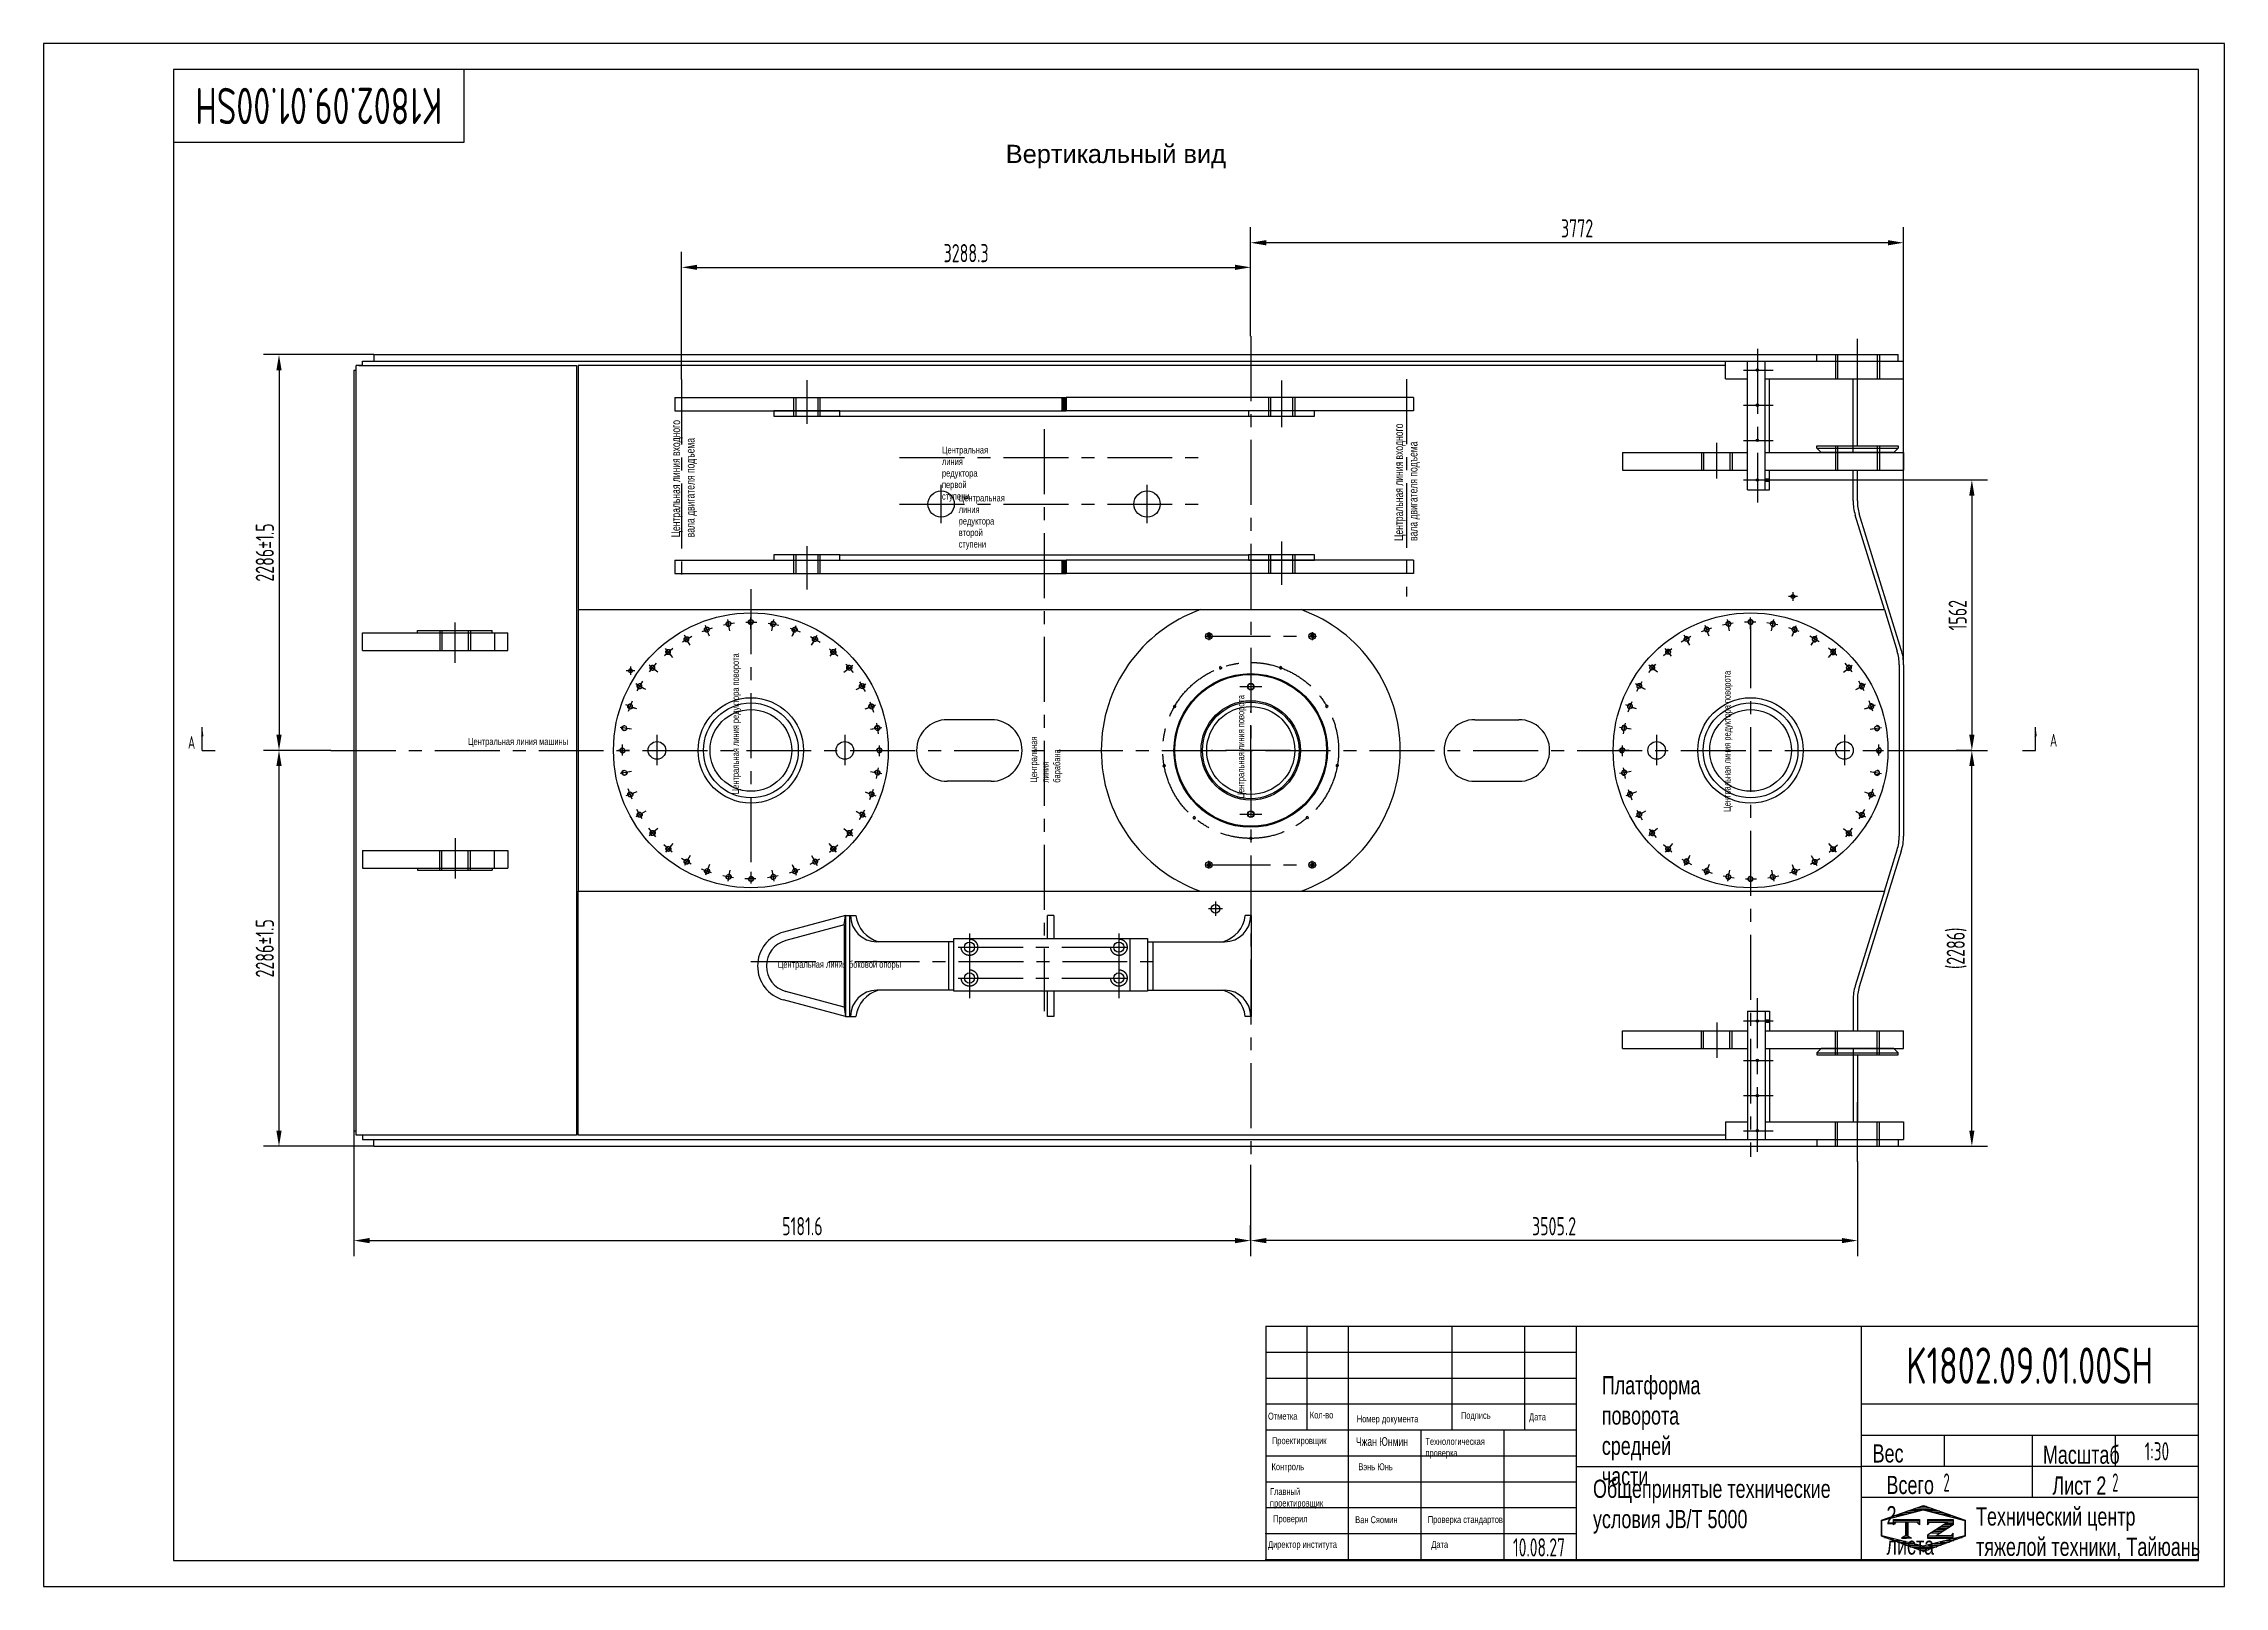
# Model space of a CAD drawing. Header units: millimetres. Extents: x 0 to 12600, y 0 to 8910.
import ezdxf
from ezdxf.enums import TextEntityAlignment as Align

# ---------------------------------------------------------------- set-up
doc = ezdxf.new("R2010")
doc.units = ezdxf.units.MM
doc.header["$LTSCALE"] = 300
doc.linetypes.add('F', pattern=[0.75, 0.5, -0.25])
doc.linetypes.add('G', pattern=[2, 1.25, -0.25, 0.25, -0.25])
for name, color, linetype in [('01', 7, 'Continuous'), ('02', 1, 'Continuous'), ('04', 2, 'F'), ('05', 4, 'G'), ('08', 1, 'Continuous'), ('11', 3, 'Continuous'), ('THICK', 7, 'Continuous')]:
    doc.layers.add(name, color=color, linetype=linetype)
doc.styles.get("Standard").update_dxf_attribs({"font": 'isocp', "width": 0.707, "bigfont": 'intecad.shx'})
doc.dimstyles.new('INTE', dxfattribs={"dimscale": 30, "dimtxt": 3.5, "dimasz": 3, "dimexe": 3, "dimexo": 0, "dimgap": 1, "dimtad": 1, "dimdsep": 46, "dimtxsty": 'Standard', "dimcen": 0, "dimclrd": 1, "dimclre": 1, "dimclrt": 3, "dimadec": 0, "dimazin": 0, "dimtfac": 1, "dimtmove": 0, "dimatfit": 0, "dimfxl": 1, "dimarcsym": 0})

msp = doc.modelspace()

# ---------------------------------------------------------------- texts
at = {"layer": '01', "attachment_point": 1}
for s, insert, char_height in [('{\\fArial|b0|i0|c204|p34;\\W1;\\C3;Вертикальный вид}', (5559.003, 8325.557), 105), ('{\\fArial|b0|i0|c204|p34;\\C3;Центральная линия машины}', (2451.759, 4899.557), 40), ('{\\fArial|b0|i0|c204|p34;\\C3;Центральная линия боковой опоры}', (4241.994, 3612.533), 40), ('{\\fArial|b0|i0|c204|p34;Кол-во}', (7315.846, 1009.855), 40), ('{\\fArial|b0|i0|c204|p34;Отметка}', (7074.243, 1003.023), 40), ('{\\fArial|b0|i0|c204|p34;Номер документа}', (7587.079, 987.082), 40), ('{\\fArial|b0|i0|c204|p34;Подпись}', (8188.806, 1007.578), 40), ('{\\fArial|b0|i0|c204|p34;Дата}', (8583.12, 998.469), 40), ('{\\fArial|b0|i0|c204|p34;Проектировщик}', (7097, 861.372), 40), ('{\\fArial|b0|i0|c204|p34;\\C3;Чжан Юнмин}', (7582.52, 861.645), 50), ('{\\fArial|b0|i0|c204|p34;Технологическая\\Pпроверка}', (7983.672, 857.091), 40), ('{\\fArial|b0|i0|c204|p34;Масштаб}', (11551.475, 813.08), 105), ('{\\fArial|b0|i0|c204|p34;Контроль}', (7094.72, 711.07), 40), ('{\\fArial|b0|i0|c204|p34;\\C3;Вэнь Юнь}', (7596.315, 710.856), 40), ('{\\fArial|b0|i0|c204|p34;Лист 2}', (11606.136, 634.675), 105), ('{\\fArial|b0|i0|c204|p34;Главный\\Pпроектировщик}', (7085.603, 567.599), 40), ('{\\fArial|b0|i0|c204|p34;Общепринятые технические\\Pусловия \\fArial|b0|i0|c0|p34;JB/T 5000}', (8951.906, 616.192), 105), ('{\\fArial|b0|i0|c204|p34;Проверил}', (7103.837, 410.465), 40), ('{\\fArial|b0|i0|c204|p34;Проверка стандартов}', (7997.361, 405.874), 40), ('{\\fArial|b0|i0|c204|p34;Технический центр\\Pтяжелой техники, Тайюань}', (11165.205, 456.269), 105), ('{\\fArial|b0|i0|c204|p34;Директор института}', (7074.207, 262.441), 40), ('{\\fArial|b0|i0|c204|p34;Дата}', (8017.875, 262.404), 40)]:
    msp.add_mtext(s, dxfattribs=dict(at, insert=insert, char_height=char_height))
at = {"layer": '01', "attachment_point": 1, "rotation": 90}
for s, insert, char_height in [('{\\fArial|b0|i0|c204|p34;\\C3;Центральная линия входного \\Pвала двигателя подъема}', (3627.586, 6058.722), 50), ('{\\fArial|b0|i0|c204|p34;\\C3;Центральная линия входного \\Pвала двигателя подъема}', (7804.649, 6037.933), 50), ('{\\fArial|b0|i0|c204|p34;\\C3;Центральная линия редуктора поворота}', (3977.434, 4574.518), 40), ('{\\fArial|b0|i0|c204|p34;\\C3;Центральная линия поворота}', (6897.064, 4550.859), 40)]:
    msp.add_mtext(s, dxfattribs=dict(at, insert=insert, char_height=char_height))
at = {"layer": '01', "attachment_point": 1}
for s, insert, char_height, width in [('{\\fArial|b0|i0|c204|p34;\\C3;Центральная линия редуктора \\Pпервой ступени}', (5190.537, 6582.982), 40, 2.41483), ('{\\fArial|b0|i0|c204|p34;\\C3;Центральная линия редуктора \\Pвторой ступени}', (5286.994, 6306.066), 40, 2.41483), ('{\\fArial|b0|i0|c204|p34;\\C3;Платформа поворота\\Pсредней части}', (9002.906, 1214.331), 105, 3.64402), ('{\\fArial|b0|i0|c204|p34;Вес}', (10567.579, 820.361), 105, 3.64407), ('{\\fArial|b0|i0|c204|p34;Всего 2 листа}', (10647.748, 638.315), 105, 3.64407), ('{\\fArial|b0|i0|c204|p34;\\C3;Ван Сяомин}', (7578.095, 405.019), 40, 266.01643)]:
    msp.add_mtext(s, dxfattribs=dict(at, insert=insert, char_height=char_height, width=width))
at = {"layer": '01', "char_height": 40, "attachment_point": 1, "rotation": 90}
for s, insert, width in [('{\\fArial|b0|i0|c204|p34;\\C3;Центральная линия редуктора поворота}', (9706.91, 4473.299), 811.55732), ('{\\fArial|b0|i0|c204|p34;\\C3;Центральная линия барабана}', (5700.486, 4641.392), 3.77259)]:
    msp.add_mtext(s, dxfattribs=dict(at, insert=insert, width=width))
at = {"layer": '11', "width": 0.696133}
msp.add_text('K1802.09.01.00SH', height=210, rotation=180, dxfattribs=at).set_placement((2303.287, 8655), (876.713, 8655), align=Align.FIT)
at = {"layer": '11', "width": 0.707}
for p in [(11592.077, 4827.979), (833.748, 4815.195)]:
    msp.add_text('A', height=73.5, dxfattribs=at).set_placement(p, align=Align.BOTTOM_LEFT)
at = {"layer": '11'}
for s, height, width, p, p2 in [('K1802.09.01.00SH', 210, 0.696133, (10761.713, 1170), (12188.287, 1170)), ('1:30', 105, 0.655288, (12139.448, 727.5), (12280.552, 727.5)), ('2', 105, 0.562593, (10976.981, 547.5), (11013.019, 547.5)), ('2', 105, 0.562593, (11951.981, 547.5), (11988.019, 547.5)), ('10.08.27', 105, 0.642055, (8490, 172.5), (8790, 172.5))]:
    msp.add_text(s, height=height, dxfattribs=dict(at, width=width)).set_placement(p, p2, align=Align.FIT)

# ---------------------------------------------------------------- blocks, each defined once
blk = doc.blocks.new('*D14')
at = {"layer": '08', "color": 1, "lineweight": -2}
for p, q in [((1660, 4828), (1270, 4828)), ((1360, 2632), (1360, 4738)), ((1907, 2542), (1270, 2542))]:
    blk.add_line(p, q, dxfattribs=at)
at = {"layer": '08', "color": 1}
for points in [[(1345, 4738), (1375, 4738), (1360, 4828)], [(1345, 2632), (1375, 2632), (1360, 2542)]]:
    blk.add_solid(points, dxfattribs=at)
at = {"layer": 'Defpoints', "color": 0}
for p in [(1360, 4828), (1660, 4828), (1907, 2542)]:
    blk.add_point(p, dxfattribs=at)
at = {"layer": '08', "color": 3, "insert": (1278, 3685), "char_height": 105, "attachment_point": 5, "rotation": 90}
blk.add_mtext('2286{\\C3;%%p1.5}', dxfattribs=at)
blk = doc.blocks.new('*D15')
at = {"layer": '08', "color": 1, "lineweight": -2}
for p, q in [((1907, 7114), (1270, 7114)), ((1360, 7024), (1360, 4918)), ((1660, 4828), (1270, 4828))]:
    blk.add_line(p, q, dxfattribs=at)
at = {"layer": '08', "color": 1}
for points in [[(1345, 7024), (1375, 7024), (1360, 7114)], [(1345, 4918), (1375, 4918), (1360, 4828)]]:
    blk.add_solid(points, dxfattribs=at)
at = {"layer": 'Defpoints', "color": 0}
for p in [(1907, 7114), (1360, 4828), (1660, 4828)]:
    blk.add_point(p, dxfattribs=at)
at = {"layer": '08', "color": 3, "insert": (1278, 5971), "char_height": 105, "attachment_point": 5, "rotation": 90}
blk.add_mtext('2286{\\C3;%%p1.5}', dxfattribs=at)
blk = doc.blocks.new('*D16')
at = {"layer": '08', "color": 1, "lineweight": -2}
for p, q in [((1793, 2631), (1793, 1907)), ((6974, 2435), (6974, 1907)), ((1883, 1997), (6884, 1997))]:
    blk.add_line(p, q, dxfattribs=at)
at = {"layer": '08', "color": 1}
for points in [[(1883, 2012), (1883, 1982), (1793, 1997)], [(6884, 2012), (6884, 1982), (6974, 1997)]]:
    blk.add_solid(points, dxfattribs=at)
at = {"layer": 'Defpoints', "color": 0}
for p in [(1793, 2631), (6974, 2435), (6974, 1997)]:
    blk.add_point(p, dxfattribs=at)
at = {"layer": '08', "color": 3, "insert": (4384, 2080), "char_height": 105, "attachment_point": 5}
blk.add_mtext('5181.6', dxfattribs=at)
blk = doc.blocks.new('*D17')
at = {"layer": '08', "color": 1, "lineweight": -2}
for p, q in [((3686, 6970), (3686, 7708)), ((6974, 7221), (6974, 7708)), ((3776, 7618), (6884, 7618))]:
    blk.add_line(p, q, dxfattribs=at)
at = {"layer": '08', "color": 1}
for points in [[(3776, 7633), (3776, 7603), (3686, 7618)], [(6884, 7633), (6884, 7603), (6974, 7618)]]:
    blk.add_solid(points, dxfattribs=at)
at = {"layer": 'Defpoints', "color": 0}
for p in [(6974, 7618), (6974, 7221), (3686, 6970)]:
    blk.add_point(p, dxfattribs=at)
at = {"layer": '08', "color": 3, "insert": (5330, 7700), "char_height": 105, "attachment_point": 5}
blk.add_mtext('3288.3', dxfattribs=at)
blk = doc.blocks.new('*D18')
at = {"layer": '08', "color": 1, "lineweight": -2}
for p, q in [((9992, 6390), (11231, 6390)), ((11141, 6300), (11141, 4918)), ((10911, 4828), (11231, 4828))]:
    blk.add_line(p, q, dxfattribs=at)
at = {"layer": '08', "color": 1}
for points in [[(11126, 6300), (11156, 6300), (11141, 6390)], [(11126, 4918), (11156, 4918), (11141, 4828)]]:
    blk.add_solid(points, dxfattribs=at)
at = {"layer": 'Defpoints', "color": 0}
for p in [(9992, 6390), (10911, 4828), (11141, 4828)]:
    blk.add_point(p, dxfattribs=at)
at = {"layer": '08', "color": 3, "insert": (11059, 5609), "char_height": 105, "attachment_point": 5, "rotation": 90}
blk.add_mtext('1562', dxfattribs=at)
blk = doc.blocks.new('*D20')
at = {"layer": '08', "color": 1, "lineweight": -2}
for p, q in [((10480, 2453), (10480, 1907)), ((6974, 1997), (6974, 2087)), ((10390, 1997), (7064, 1997))]:
    blk.add_line(p, q, dxfattribs=at)
at = {"layer": '08', "color": 1}
for points in [[(7064, 2012), (7064, 1982), (6974, 1997)], [(10390, 2012), (10390, 1982), (10480, 1997)]]:
    blk.add_solid(points, dxfattribs=at)
at = {"layer": 'Defpoints', "color": 0}
for p in [(10480, 2453), (6974, 1997), (6974, 1997)]:
    blk.add_point(p, dxfattribs=at)
at = {"layer": '08', "color": 3, "insert": (8727, 2080), "char_height": 105, "attachment_point": 5}
blk.add_mtext('3505.2', dxfattribs=at)
blk = doc.blocks.new('*D21')
at = {"layer": '08', "color": 1, "lineweight": -2}
for p, q in [((11141, 4828), (11051, 4828)), ((11141, 2632), (11141, 4738)), ((10714, 2542), (11231, 2542))]:
    blk.add_line(p, q, dxfattribs=at)
at = {"layer": '08', "color": 1}
for points in [[(11126, 4738), (11156, 4738), (11141, 4828)], [(11126, 2632), (11156, 2632), (11141, 2542)]]:
    blk.add_solid(points, dxfattribs=at)
at = {"layer": 'Defpoints', "color": 0}
for p in [(11141, 4828), (11141, 4828), (10714, 2542)]:
    blk.add_point(p, dxfattribs=at)
at = {"layer": '08', "color": 3, "insert": (11053, 3685), "char_height": 105, "attachment_point": 5, "rotation": 90}
blk.add_mtext('(2286)', dxfattribs=at)
blk = doc.blocks.new('*D22')
at = {"layer": '08', "color": 1, "lineweight": -2}
for p, q in [((6974, 7663), (6974, 7850)), ((10746, 5323), (10746, 7850)), ((10656, 7760), (7064, 7760))]:
    blk.add_line(p, q, dxfattribs=at)
at = {"layer": '08', "color": 1}
for points in [[(7064, 7775), (7064, 7745), (6974, 7760)], [(10656, 7775), (10656, 7745), (10746, 7760)]]:
    blk.add_solid(points, dxfattribs=at)
at = {"layer": 'Defpoints', "color": 0}
for p in [(6974, 7760), (6974, 7663), (10746, 5323)]:
    blk.add_point(p, dxfattribs=at)
at = {"layer": '08', "color": 3, "insert": (8860, 7843), "char_height": 105, "attachment_point": 5}
blk.add_mtext('3772', dxfattribs=at)
blk = doc.blocks.new('rwer')
at = {"layer": '01', "color": 7, "linetype": 'Continuous'}
for centre in [(9734, 5558), (9862, 5569), (9991, 5558), (9492, 5470), (9609, 5525), (10116, 5525), (10233, 5470), (9294, 5305), (9386, 5396), (10339, 5396), (10430, 5305), (9220, 5199), (10505, 5199), (9166, 5082), (10559, 5082), (9132, 4957), (10593, 4957), (9121, 4828), (10604, 4828), (9132, 4699), (10593, 4699), (9166, 4574), (10559, 4574), (9220, 4457), (10505, 4457), (9294, 4351), (10430, 4351), (9386, 4260), (9492, 4186), (10233, 4186), (10339, 4260), (9609, 4131), (9734, 4098), (9862, 4086), (9991, 4098), (10116, 4131)]:
    blk.add_circle(centre, 12.9, dxfattribs=at)
at = {"layer": '02', "color": 1, "linetype": 'Continuous'}
for centre, start, end in [((9734, 5558), 280, 190.6603), ((9862, 5569), 270, 180.6603), ((9991, 5558), 260, 170.6603), ((9492, 5470), 300, 210.6603), ((9609, 5525), 290, 200.6603), ((10116, 5525), 250, 160.6603), ((10233, 5470), 240, 150.6603), ((9294, 5305), 320, 230.6603), ((9386, 5396), 310, 220.6603), ((10339, 5396), 230, 140.6603), ((10430, 5305), 220, 130.6603), ((9220, 5199), 330, 240.6603), ((10505, 5199), 210, 120.6603), ((9166, 5082), 340, 250.6603), ((10559, 5082), 200, 110.6603), ((9132, 4957), 350, 260.6603), ((10593, 4957), 190, 100.6603), ((9121, 4828), 0, 270.6603), ((10604, 4828), 180, 90.6603), ((9132, 4699), 10, 280.6603), ((10593, 4699), 170, 80.6603), ((9166, 4574), 20, 290.6603), ((10559, 4574), 160, 70.6603), ((9220, 4457), 30, 300.6603), ((10505, 4457), 150, 60.6603), ((9294, 4351), 40, 310.6603), ((10430, 4351), 140, 50.6603), ((9386, 4260), 139.3397, 50), ((9492, 4186), 60, 330.6603), ((10233, 4186), 120, 30.6603), ((10339, 4260), 130, 40.6603), ((9609, 4131), 70, 340.6603), ((9734, 4098), 80, 350.6603), ((9862, 4086), 90, 0.6603), ((9991, 4098), 100, 10.6603), ((10116, 4131), 110, 20.6603)]:
    blk.add_arc(centre, 15, start, end, dxfattribs=at)
at = {"layer": '05'}
for p, q in [((9619, 5496), (9600, 5549)), ((9762, 5563), (9700, 5552)), ((9739, 5529), (9729, 5584)), ((9741, 5519), (9735, 5548)), ((9892, 5569), (9828, 5569)), ((9862, 5539), (9862, 5596)), ((9862, 5529), (9862, 5559)), ((10020, 5553), (9957, 5564)), ((9984, 5519), (9989, 5548)), ((9986, 5529), (9996, 5584)), ((10106, 5496), (10125, 5549)), ((9517, 5485), (9462, 5453)), ((9507, 5444), (9479, 5493)), ((9512, 5435), (9497, 5461)), ((9512, 5435), (9497, 5461)), ((9636, 5535), (9577, 5513)), ((9623, 5487), (9612, 5515)), ((10143, 5515), (10084, 5536)), ((10102, 5487), (10113, 5515)), ((10258, 5456), (10204, 5487)), ((10213, 5435), (10228, 5461)), ((10218, 5444), (10246, 5493)), ((9313, 5327), (9272, 5278)), ((9317, 5285), (9274, 5321)), ((9325, 5279), (9302, 5298)), ((9408, 5415), (9360, 5374)), ((9405, 5373), (9369, 5416)), ((10361, 5377), (10313, 5418)), ((10313, 5365), (10332, 5388)), ((10320, 5373), (10356, 5416)), ((10400, 5279), (10423, 5298)), ((10407, 5285), (10450, 5321)), ((10449, 5282), (10408, 5331)), ((9246, 5184), (9198, 5212)), ((9235, 5224), (9203, 5169)), ((9255, 5179), (9229, 5194)), ((10470, 5179), (10496, 5194)), ((10478, 5184), (10527, 5212)), ((10519, 5173), (10487, 5228)), ((9194, 5071), (9141, 5091)), ((9176, 5109), (9154, 5049)), ((9203, 5068), (9175, 5078)), ((10521, 5068), (10550, 5078)), ((10531, 5071), (10584, 5091)), ((10569, 5054), (10547, 5114)), ((9162, 4952), (9106, 4961)), ((9137, 4986), (9126, 4923)), ((9172, 4950), (9142, 4955)), ((10553, 4950), (10583, 4955)), ((10563, 4952), (10618, 4961)), ((9151, 4828), (9095, 4828)), ((9121, 4857), (9121, 4794)), ((9161, 4828), (9131, 4828)), ((10564, 4828), (10594, 4828)), ((10574, 4828), (10630, 4828)), ((10604, 4799), (10604, 4862)), ((9162, 4704), (9106, 4695)), ((9127, 4728), (9138, 4666)), ((9172, 4706), (9142, 4701)), ((10553, 4706), (10583, 4701)), ((10563, 4704), (10618, 4695)), ((9194, 4585), (9141, 4565)), ((9156, 4602), (9177, 4542)), ((9203, 4588), (9175, 4578)), ((10521, 4588), (10550, 4578)), ((10531, 4585), (10584, 4565)), ((10549, 4547), (10571, 4607)), ((9246, 4472), (9198, 4444)), ((9206, 4483), (9237, 4428)), ((9255, 4477), (9229, 4462)), ((10470, 4477), (10496, 4462)), ((10478, 4472), (10527, 4444)), ((10490, 4432), (10522, 4487)), ((9317, 4371), (9274, 4335)), ((9276, 4374), (9316, 4325)), ((9325, 4377), (9302, 4358)), ((9412, 4291), (9392, 4268)), ((10313, 4291), (10332, 4268)), ((10400, 4377), (10423, 4358)), ((10407, 4371), (10450, 4335)), ((10412, 4329), (10452, 4378)), ((9408, 4241), (9360, 4282)), ((9405, 4283), (9369, 4240)), ((9466, 4200), (9521, 4169)), ((9507, 4212), (9479, 4163)), ((9512, 4221), (9497, 4195)), ((9619, 4160), (9600, 4107)), ((9623, 4169), (9612, 4141)), ((10102, 4169), (10113, 4141)), ((10106, 4160), (10125, 4107)), ((10208, 4171), (10263, 4203)), ((10213, 4221), (10228, 4195)), ((10218, 4212), (10246, 4163)), ((10317, 4241), (10365, 4282)), ((10320, 4283), (10356, 4240)), ((9581, 4141), (9641, 4119)), ((9705, 4103), (9767, 4092)), ((9739, 4127), (9729, 4072)), ((9741, 4137), (9735, 4108)), ((9833, 4086), (9897, 4086)), ((9862, 4127), (9862, 4097)), ((9862, 4117), (9862, 4060)), ((9962, 4093), (10025, 4104)), ((9984, 4137), (9989, 4108)), ((9986, 4127), (9996, 4072)), ((10089, 4121), (10148, 4143))]:
    blk.add_line(p, q, dxfattribs=at)
blk = doc.blocks.new('*U39', base_point=(251.96, 168.31))
at = {"layer": '01'}
for p, q in [((251.96, 168.31), (251.96, 182.31)), ((195.96, 168.31), (251.96, 168.31))]:
    blk.add_line(p, q, dxfattribs=at)
blk = doc.blocks.new('*U40')
at = {"layer": '04'}
blk.add_blockref('*U39', (0, 0), dxfattribs=at)
blk = doc.blocks.new('*U41')
at = {"layer": '01'}
for points in [[(415, 292), (25, 292)], [(25, 292), (25, 5)], [(415, 5), (415, 292)], [(25, 5), (415, 5)]]:
    blk.add_lwpolyline(points, dxfattribs=at)
at = {"layer": '02'}
for points in [[(420, 297), (0, 297)], [(0, 297), (0, 0)], [(420, 0), (420, 297)], [(0, 0), (420, 0)]]:
    blk.add_lwpolyline(points, dxfattribs=at)
blk = doc.blocks.new('*X45')
at = {"color": 0}
for p, q in [((127.06, 7.8), (132.06, 7.8)), ((127.06, 7.5), (132.06, 7.5)), ((127.06, 7.2), (127.32, 7.2)), ((127.84, 5.4), (129.64, 5.4)), ((128.3, 5.7), (130.1, 5.7)), ((128.77, 6), (130.57, 6)), ((129.23, 6.3), (131.04, 6.3)), ((129.7, 6.6), (131.51, 6.6)), ((130.16, 6.9), (131.98, 6.9)), ((130.62, 7.2), (132.06, 7.2))]:
    blk.add_line(p, q, dxfattribs=at)
blk = doc.blocks.new('*X46')
at = {"color": 0}
for p, q in [((127.06, 4.8), (132.06, 4.8)), ((127.06, 4.5), (132.06, 4.5)), ((131.84, 5.1), (132.06, 5.1))]:
    blk.add_line(p, q, dxfattribs=at)
blk = doc.blocks.new('*X44')
at = {"color": 0}
for p, q in [((122.34, 4.5), (123.72, 4.5)), ((122.82, 4.8), (123.24, 4.8))]:
    blk.add_line(p, q, dxfattribs=at)
blk = doc.blocks.new('*X43')
at = {"color": 0}
for p, q in [((120.53, 7.8), (125.53, 7.8)), ((120.53, 7.5), (125.53, 7.5)), ((120.53, 7.2), (120.79, 7.2)), ((125.27, 7.2), (125.53, 7.2))]:
    blk.add_line(p, q, dxfattribs=at)
blk = doc.blocks.new('*X42')
at = {"color": 0}
for p, q in [((120.66, 8.7), (121.92, 8.7)), ((121.52, 9), (123.12, 9)), ((122.38, 9.3), (124.32, 9.3)), ((123.24, 9.6), (125.52, 9.6)), ((124.1, 9.9), (128.52, 9.9)), ((124.97, 10.2), (127.67, 10.2)), ((125.83, 10.5), (126.82, 10.5)), ((127.02, 9.6), (129.37, 9.6)), ((128.22, 9.3), (130.22, 9.3)), ((129.42, 9), (131.07, 9)), ((130.62, 8.7), (131.92, 8.7)), ((118.22, 7.8), (118.32, 7.8)), ((118.22, 7.5), (118.27, 7.5)), ((118.22, 7.2), (118.27, 7.2)), ((118.22, 6.9), (118.27, 6.9)), ((118.22, 6.6), (118.27, 6.6)), ((118.22, 6.3), (118.27, 6.3)), ((118.22, 6), (118.27, 6)), ((118.22, 5.7), (118.27, 5.7)), ((118.22, 5.4), (118.27, 5.4)), ((118.22, 5.1), (118.27, 5.1)), ((118.22, 4.8), (118.27, 4.8)), ((118.79, 4.5), (119.42, 4.5)), ((118.94, 8.1), (119.52, 8.1)), ((119.8, 8.4), (120.72, 8.4)), ((131.82, 8.4), (132.77, 8.4)), ((133.02, 8.1), (133.62, 8.1)), ((133.12, 4.5), (133.76, 4.5)), ((134.22, 7.8), (134.32, 7.8)), ((134.27, 7.5), (134.32, 7.5)), ((134.27, 7.2), (134.32, 7.2)), ((134.27, 6.9), (134.32, 6.9)), ((134.27, 6.6), (134.32, 6.6)), ((134.27, 6.3), (134.32, 6.3)), ((134.27, 6), (134.32, 6)), ((134.27, 5.7), (134.32, 5.7)), ((134.27, 5.4), (134.32, 5.4)), ((134.27, 5.1), (134.32, 5.1)), ((134.27, 4.8), (134.32, 4.8)), ((119.61, 4.2), (120.62, 4.2)), ((120.43, 3.9), (121.82, 3.9)), ((121.26, 3.6), (123.02, 3.6)), ((122.08, 3.3), (124.22, 3.3)), ((122.91, 3), (125.42, 3)), ((123.73, 2.7), (128.89, 2.7)), ((124.55, 2.4), (128.07, 2.4)), ((125.38, 2.1), (127.26, 2.1)), ((126.2, 1.8), (126.45, 1.8)), ((127.12, 3), (129.7, 3)), ((128.32, 3.3), (130.51, 3.3)), ((129.52, 3.6), (131.32, 3.6)), ((130.72, 3.9), (132.14, 3.9)), ((131.92, 4.2), (132.95, 4.2))]:
    blk.add_line(p, q, dxfattribs=at)

# ---------------------------------------------------------------- dimensions: what is measured, and where the dimension line sits
at = {"layer": '08'}
for base, p1, p2, picture, middle in [((6974.403, 7760.069), (10746.403, 5322.979), (6974.403, 7662.635), '*D22', (8860.403, 7842.58)), ((6974.403, 7617.635), (3686.103, 6969.832), (6974.403, 7220.869), '*D17', (5330.253, 7700.145)), ((6974.403, 1997.499), (1792.803, 2630.979), (6974.403, 2435.069), '*D16', (4383.603, 2079.999)), ((6974.403, 1997.499), (10479.603, 2452.749), (6974.403, 1997.499), '*D20', (8727.003, 2080.01))]:
    dim = msp.add_linear_dim(base=base, p1=p1, p2=p2, dimstyle='INTE', dxfattribs=at)
    dim.commit()
    dim.dimension.update_dxf_attribs({"geometry": picture, "text_midpoint": middle})
for base, p1, p2, angle, text, picture, middle in [((1360.13, 4827.979), (1907.403, 7113.979), (1660.382, 4827.979), 270, '2286{\\C3;%%p1.5}', '*D15', (1277.62, 5970.979)), ((11141.146, 4827.979), (9992.305, 6390.079), (10910.91, 4827.979), 90, '1562', '*D18', (11058.636, 5609.029)), ((1360.13, 4827.979), (1907.403, 2541.979), (1660.382, 4827.979), 90, '2286{\\C3;%%p1.5}', '*D14', (1277.62, 3684.979)), ((11141.146, 4827.979), (10714.394, 2541.979), (11141.146, 4827.979), 90, '(2286)', '*D21', (11053.396, 3684.979))]:
    dim = msp.add_linear_dim(base=base, p1=p1, p2=p2, angle=angle, text=text, dimstyle='INTE', dxfattribs=at)
    dim.commit()
    dim.dimension.update_dxf_attribs({"geometry": picture, "text_midpoint": middle})

# ---------------------------------------------------------------- hatches: boundary and pattern name
at = {"layer": '02', "linetype": 'Continuous'}
h = msp.add_hatch(dxfattribs=at)
h.set_pattern_fill('_USER', color=1, scale=5, angle=315, style=0, double=1, pattern_type=0)
h.set_pattern_definition([(315, (-286.79, 9767.5347), (3.535534, 3.535534), []), (45, (-286.79, 9767.5347), (-3.535534, 3.535534), [])])
h.paths.add_polyline_path([(5907.403, 6847.382), (5882.403, 6821.649), (5882.403, 6789.979), (5904.615, 6789.979), (5907.403, 6792.848)])
h.paths.add_polyline_path([(5907.403, 6847.382), (5907.403, 6865.979), (5882.403, 6865.979), (5882.403, 6821.649)])
h = msp.add_hatch(dxfattribs=at)
h.set_pattern_fill('_USER', color=1, scale=5, angle=315, style=0, double=1, pattern_type=0)
h.set_pattern_definition([(315, (-286.79, 8828.0347), (3.535534, 3.535534), []), (45, (-286.79, 8828.0347), (-3.535534, 3.535534), [])])
h.paths.add_polyline_path([(5907.403, 5907.882), (5882.403, 5882.149), (5882.403, 5850.479), (5904.615, 5850.479), (5907.403, 5853.348)])
h.paths.add_polyline_path([(5907.403, 5907.882), (5907.403, 5926.479), (5882.403, 5926.479), (5882.403, 5882.149)])

# ---------------------------------------------------------------- linework, layer by layer
for p, q in [((4657.976, 3874.979), (4673.976, 3874.979)), ((5799.403, 3742.129), (5799.403, 3874.979)), ((5837.403, 3874.979), (5799.403, 3874.979)), ((5837.403, 3874.979), (5837.403, 3742.129)), ((6978.83, 3874.979), (6962.83, 3874.979)), ((5259.403, 3722.979), (4814.316, 3722.979)), ((5227.978, 3722.979), (5227.978, 3442.979)), ((5259.403, 3436.979), (5259.403, 3742.129)), ((6377.403, 3742.129), (6377.403, 3436.979)), ((6377.403, 3722.979), (6822.489, 3722.979)), ((6408.828, 3722.979), (6408.828, 3442.979)), ((5259.403, 3442.979), (4814.316, 3442.979)), ((6377.403, 3436.979), (5259.403, 3436.979)), ((5799.403, 3290.979), (5799.403, 3436.979)), ((5837.403, 3436.979), (5837.403, 3290.979)), ((6377.403, 3442.979), (6822.489, 3442.979)), ((4657.976, 3290.979), (4693.741, 3290.979)), ((5837.403, 3290.979), (5799.403, 3290.979)), ((6978.83, 3290.979), (6943.064, 3290.979))]:
    msp.add_line(p, q)
for centre, start, end in [((4871.485, 3895.602), 186.6184837, 254.7356286), ((6765.32, 3895.602), 285.2643714, 353.3815163), ((4871.485, 3270.355), 105.2643714, 173.3815163), ((6765.32, 3270.355), 6.6184837, 74.7356286)]:
    msp.add_arc(centre, 178.936, start, end)
at = {"layer": '01'}
for p, q in [((1843.403, 7075.979), (10746.403, 7075.979)), ((1843.403, 7050.479), (1843.403, 7075.979)), ((1907.403, 7113.979), (1907.403, 7075.979)), ((9717.394, 6973.978), (9717.394, 7075.978)), ((9844.403, 6332.979), (9844.403, 7075.979)), ((9946.403, 6332.978), (9946.403, 7075.979)), ((10244.394, 7113.979), (10714.394, 7113.979)), ((10244.394, 7075.978), (10244.394, 7113.979)), ((10714.394, 7075.978), (10714.394, 7113.979)), ((10746.394, 6973.978), (10746.394, 7075.979)), ((1792.803, 7024.979), (1805.403, 7024.979)), ((1792.803, 7024.979), (1792.803, 2630.979)), ((1805.403, 2605.479), (1805.403, 7050.479)), ((1843.403, 7050.479), (1805.403, 7050.479)), ((9717.394, 7050.988), (3088.403, 7050.988)), ((3088.403, 7050.988), (3088.403, 5640.988)), ((9717.394, 6973.978), (9844.403, 6973.978)), ((9946.403, 6973.978), (10746.394, 6973.978)), ((9971.403, 6548.978), (9971.403, 6973.978)), ((10454.403, 6548.978), (10454.403, 6972.988)), ((10479.394, 6586.978), (10479.394, 6973.978)), ((3647.403, 6865.979), (5882.403, 6865.979)), ((3647.403, 6865.979), (3647.403, 6789.979)), ((5882.403, 6865.979), (5882.403, 6789.979)), ((7914.403, 6865.979), (5907.403, 6865.979)), ((5907.403, 6865.979), (5907.403, 6789.979)), ((7914.403, 6865.979), (7914.403, 6789.979)), ((3647.403, 6789.979), (5882.403, 6789.979)), ((4599.903, 6789.979), (4218.903, 6789.979)), ((4218.903, 6789.979), (4218.903, 6758.279)), ((4218.903, 6758.279), (4599.903, 6758.279)), ((4599.903, 6758.279), (4599.903, 6789.979)), ((7914.403, 6789.979), (5907.403, 6789.979)), ((7342.903, 6789.979), (6961.903, 6789.979)), ((6961.903, 6789.979), (6961.903, 6758.279)), ((6961.903, 6758.279), (7342.903, 6758.279)), ((7342.903, 6758.279), (7342.903, 6789.979)), ((10244.394, 6586.978), (10714.394, 6586.978)), ((10244.394, 6573.978), (10244.394, 6586.978)), ((10244.394, 6573.978), (10714.394, 6573.978)), ((10269.394, 6548.978), (10244.394, 6573.978)), ((10689.394, 6548.978), (10714.394, 6573.978)), ((10714.394, 6586.978), (10714.394, 6573.978)), ((9123.394, 6548.978), (9123.394, 6446.978)), ((9123.394, 6548.978), (9844.403, 6548.978)), ((9123.394, 6446.978), (9844.403, 6446.978)), ((9946.403, 6548.978), (10746.394, 6548.978)), ((9946.403, 6446.978), (10746.394, 6446.978)), ((9971.403, 6332.978), (9971.403, 6446.978)), ((10689.394, 6548.978), (10269.394, 6548.978)), ((10454.403, 6269.988), (10454.403, 6446.978)), ((10479.403, 6268.979), (10479.403, 6446.978)), ((10746.394, 6548.978), (10746.394, 6446.978)), ((9844.403, 6332.979), (9946.403, 6332.979)), ((9946.403, 6332.978), (9971.403, 6332.978)), ((10635.403, 5640.988), (10466.842, 6187.458)), ((10733.372, 5409.236), (10490.738, 6193.946)), ((3647.403, 5926.479), (5882.403, 5926.479)), ((3647.403, 5926.479), (3647.403, 5850.479)), ((4599.903, 5958.279), (4218.903, 5958.279)), ((4218.903, 5958.279), (4218.903, 5926.479)), ((4218.903, 5926.479), (4599.903, 5926.479)), ((4599.903, 5926.479), (4599.903, 5958.279)), ((5882.403, 5926.479), (5882.403, 5850.479)), ((7914.403, 5926.479), (5907.403, 5926.479)), ((5907.403, 5926.479), (5907.403, 5850.479)), ((7342.903, 5958.279), (6961.903, 5958.279)), ((6961.903, 5958.279), (6961.903, 5926.479)), ((6961.903, 5926.479), (7342.903, 5926.479)), ((7342.903, 5926.479), (7342.903, 5958.279)), ((7914.403, 5926.479), (7914.403, 5850.479)), ((3647.403, 5850.479), (5882.403, 5850.479)), ((7914.403, 5850.479), (5907.403, 5850.479)), ((3088.403, 5640.988), (10635.403, 5640.988)), ((3088.403, 5640.988), (3088.403, 4014.988)), ((3088.403, 5640.988), (10635.403, 5640.988)), ((10635.403, 5640.988), (10709.443, 5402.003)), ((2160.403, 5507.829), (2160.403, 5519.829)), ((2160.403, 5519.829), (2592.403, 5519.829)), ((2592.403, 5507.829), (2592.403, 5519.829)), ((10721.403, 5322.988), (10721.403, 4332.988)), ((10746.403, 5322.979), (10746.403, 4332.979)), ((5475.403, 5005.567), (5221.403, 5005.567)), ((8269.403, 5005.567), (8523.403, 5005.567)), ((916.504, 4827.979), (991.504, 4827.979)), ((11434.321, 4827.979), (11509.321, 4827.979)), ((5475.403, 4649.567), (5221.403, 4649.567)), ((8269.403, 4649.567), (8523.403, 4649.567)), ((10733.372, 4246.721), (10490.738, 3462.011)), ((10635.403, 4014.988), (10709.443, 4253.973)), ((2160.403, 4148.129), (2160.403, 4136.129)), ((2160.403, 4136.129), (2592.403, 4136.129)), ((2592.403, 4148.129), (2592.403, 4136.129)), ((3088.403, 4014.988), (10635.403, 4014.988)), ((4632.952, 3874.979), (4275.353, 3779.046)), ((4625.952, 3820.297), (4288.568, 3729.788)), ((4625.952, 3820.297), (4632.952, 3874.979)), ((4625.952, 3820.297), (4625.952, 3345.66)), ((4632.952, 3874.979), (4632.952, 3290.979)), ((4632.952, 3874.979), (4657.976, 3874.979)), ((5259.403, 3742.129), (6377.403, 3742.129)), ((6276.403, 3742.129), (6276.403, 3436.979)), ((4625.952, 3345.66), (4288.568, 3436.17)), ((4632.952, 3290.979), (4275.353, 3386.911)), ((4625.952, 3345.66), (4632.952, 3290.979)), ((4632.952, 3290.979), (4657.976, 3290.979)), ((9844.403, 3322.979), (9844.403, 2579.979)), ((9844.403, 3322.979), (9946.403, 3322.979)), ((9946.403, 3322.979), (9946.403, 2579.979)), ((9946.403, 3322.979), (9971.403, 3322.979)), ((9971.403, 3322.979), (9971.403, 3208.979)), ((10479.403, 3386.979), (10479.403, 3208.979)), ((9123.394, 3208.979), (9844.403, 3208.979)), ((9123.394, 3106.979), (9123.394, 3208.979)), ((9946.403, 3208.979), (10746.394, 3208.979)), ((10746.394, 3106.979), (10746.394, 3208.979)), ((9123.394, 3106.979), (9844.403, 3106.979)), ((9946.403, 3106.979), (10746.394, 3106.979)), ((9971.403, 3106.979), (9971.403, 2681.979)), ((10269.394, 3106.979), (10244.394, 3081.979)), ((10244.394, 3081.979), (10714.394, 3081.979)), ((10244.394, 3081.979), (10244.394, 3068.979)), ((10244.394, 3068.979), (10714.394, 3068.979)), ((10689.394, 3106.979), (10269.394, 3106.979)), ((10479.394, 3068.979), (10479.394, 2681.979)), ((10689.394, 3106.979), (10714.394, 3081.979)), ((10714.394, 3068.979), (10714.394, 3081.979)), ((9717.394, 2681.979), (9717.394, 2579.979)), ((9717.394, 2681.979), (9844.403, 2681.979)), ((9946.403, 2681.979), (10746.394, 2681.979)), ((10746.394, 2681.979), (10746.394, 2579.979)), ((1792.803, 2630.979), (1805.403, 2630.979)), ((1843.403, 2605.479), (1805.403, 2605.479)), ((1843.403, 2605.479), (1843.403, 2579.979)), ((1843.403, 2579.979), (10746.394, 2579.979)), ((1907.403, 2541.979), (1907.403, 2579.979)), ((10244.394, 2579.979), (10244.394, 2541.979)), ((10244.394, 2541.979), (10714.394, 2541.979)), ((10714.394, 2579.979), (10714.394, 2541.979))]:
    msp.add_line(p, q, dxfattribs=at)
at = {"layer": '01', "color": 7, "linetype": 'Continuous'}
for p, q in [((1907.403, 7113.979), (10244.394, 7113.979)), ((1821.403, 7050.479), (3078.403, 7050.479)), ((3078.403, 7050.479), (3078.403, 2605.479)), ((1843.403, 5507.829), (2681.403, 5507.829)), ((1843.403, 5405.829), (1843.403, 5507.829)), ((2605.403, 5507.829), (2605.403, 5405.829)), ((2681.403, 5405.829), (2681.403, 5507.829)), ((1843.403, 5405.829), (2681.403, 5405.829)), ((1843.403, 4250.129), (2681.403, 4250.129)), ((1843.403, 4250.129), (1843.403, 4148.129)), ((2605.403, 4148.129), (2605.403, 4250.129)), ((2681.403, 4250.129), (2681.403, 4148.129)), ((1843.403, 4148.129), (2681.403, 4148.129)), ((3088.403, 4014.988), (10635.403, 4014.988)), ((3088.403, 2604.988), (3088.403, 4014.988)), ((10635.403, 4014.988), (10466.842, 3468.518)), ((4657.976, 3290.979), (4657.976, 3874.979)), ((4657.976, 3874.979), (4693.741, 3874.979)), ((4673.976, 3874.979), (4673.976, 3874.979)), ((6978.83, 3874.979), (6943.064, 3874.979)), ((6962.83, 3874.979), (6962.83, 3874.979)), ((6978.83, 3290.979), (6978.83, 3874.979)), ((10454.403, 3385.988), (10454.403, 3209.988)), ((10454.403, 3104.988), (10454.403, 2681.979)), ((3078.403, 2605.479), (1821.403, 2605.479)), ((1907.403, 2541.979), (10244.394, 2541.979)), ((9717.394, 2604.988), (3088.403, 2604.988))]:
    msp.add_line(p, q, dxfattribs=at)
for centre, radius in [((9901.803, 7024.346), 7), ((9901.803, 6821.879), 7), ((9901.803, 6618.679), 7), ((9901.803, 6390.079), 7), ((6974.403, 5196.279), 19), ((6974.403, 4459.679), 19), ((9901.803, 3265.879), 7), ((9901.803, 3037.279), 7), ((9901.803, 2834.079), 7), ((9901.803, 2631.612), 7)]:
    msp.add_circle(centre, radius, dxfattribs=at)
at = {"layer": '01'}
for centre, radius in [((5185.603, 6250.988), 76), ((6375.603, 6250.988), 76), ((10107.003, 5716.979), 11.113), ((4086.403, 4828.407), 793.75), ((9862.403, 4828.407), 793.75), ((6733.103, 5488.379), 19.034), ((6733.103, 5488.379), 8), ((7330.003, 5488.379), 19.034), ((7330.003, 5488.379), 8), ((3390.903, 5288.179), 11), ((6800.653, 5305.351), 5.6), ((7148.152, 5305.351), 5.6), ((6974.403, 4827.979), 443.63), ((6974.403, 4827.979), 438.15), ((6974.403, 5196.279), 16.705), ((4086.403, 4827.979), 304.5), ((4086.403, 4827.979), 274), ((4086.403, 4827.979), 236), ((6534.454, 5081.983), 5.6), ((6974.403, 4827.979), 287.25), ((6974.403, 4827.979), 279), ((6974.403, 4827.969), 254), ((7414.352, 5081.983), 5.6), ((9862.403, 4827.979), 304.5), ((9862.403, 4827.979), 274), ((9862.403, 4827.979), 236), ((3543.603, 4827.979), 50.8), ((4629.203, 4827.979), 50.8), ((9319.603, 4827.979), 50.8), ((10405.203, 4827.979), 50.8), ((6474.111, 4739.764), 5.6), ((7474.694, 4739.764), 5.6), ((6647.861, 4438.821), 5.6), ((6974.403, 4459.679), 16.705), ((7300.945, 4438.821), 5.6), ((6974.403, 4319.969), 5.6), ((6733.083, 4167.572), 19.034), ((6733.083, 4167.572), 8), ((7329.983, 4167.554), 19.034), ((7329.983, 4167.554), 8), ((6771.203, 3913.579), 24.6), ((5349.303, 3691.329), 29.37), ((6212.903, 3691.329), 29.37), ((5349.303, 3513.529), 29.37), ((6212.903, 3513.529), 29.37)]:
    msp.add_circle(centre, radius, dxfattribs=at)
for centre, radius, start, end in [((10734.403, 6269.988), 280, 180, 197.1425854), ((10733.403, 6268.979), 254, 180, 197.1816884), ((6974.403, 4827.969), 863.5, 109.6884182, 250.3042415), ((6974.403, 4827.969), 863.5, 289.6957585, 70.3115818), ((10454.403, 5322.988), 267, 0, 17.2136143), ((10454.403, 5322.979), 292, 0, 17.1816884), ((5221.403, 4827.567), 178, 90, 270), ((5475.403, 4827.567), 178, 270, 90), ((8269.403, 4827.567), 178, 90, 270), ((8523.403, 4827.567), 178, 270, 90), ((10454.403, 4332.988), 267, 342.7863857, 0), ((10454.403, 4332.979), 292, 342.8183116, 0), ((4327.952, 3582.979), 203, 105.0171065, 254.9828935), ((4327.952, 3582.979), 152, 105.0171065, 254.9828935)]:
    msp.add_arc(centre, radius, start, end, dxfattribs=at)
at = {"layer": '01', "color": 7, "linetype": 'Continuous'}
for centre, radius, start, end in [((4814.316, 3874.979), 152, 180, 270), ((6822.489, 3874.979), 152, 270, 0), ((4814.316, 3290.979), 152, 90, 180), ((6822.489, 3290.979), 152, 0, 90), ((10734.403, 3385.988), 280, 162.8574146, 180), ((10733.403, 3386.979), 254, 162.8183116, 180)]:
    msp.add_arc(centre, radius, start, end, dxfattribs=at)
at = {"layer": '02', "color": 1, "linetype": 'Continuous'}
for p, q in [((5882.403, 6865.979), (5907.403, 6865.979)), ((4599.903, 6758.279), (6961.903, 6758.279)), ((5882.403, 6789.979), (5907.403, 6789.979)), ((4599.903, 5958.279), (6961.903, 5958.279)), ((5882.403, 5926.479), (5907.403, 5926.479)), ((5882.403, 5850.479), (5907.403, 5850.479))]:
    msp.add_line(p, q, dxfattribs=at)
at = {"layer": '02'}
for p, q in [((916.504, 4827.979), (916.504, 4962.979)), ((11509.321, 4827.979), (11509.321, 4962.979))]:
    msp.add_line(p, q, dxfattribs=at)
for points in [[(916.504, 4962.979, 0, 13.5, 0), (916.504, 4908.979, 0, 0, 0)], [(11509.321, 4962.979, 0, 13.5, 0), (11509.321, 4908.979, 0, 0, 0)]]:
    msp.add_lwpolyline(points, format="xyseb", dxfattribs=at)
for centre, radius, start, end in [((6733.103, 5488.379), 10, 260, 170), ((7330.003, 5488.379), 10, 260, 170), ((6800.653, 5305.351), 7, 100, 10), ((7148.152, 5305.351), 7, 60, 330), ((6534.454, 5081.983), 7, 140, 50), ((7414.352, 5081.983), 7, 20, 290), ((6474.111, 4739.764), 7, 180, 90), ((7474.694, 4739.764), 7, 340, 250), ((6647.861, 4438.821), 7, 220, 130), ((7300.945, 4438.821), 7, 300, 210), ((6974.403, 4319.969), 7, 260, 170), ((6733.083, 4167.572), 10, 189.9983311, 99.9983311), ((7329.983, 4167.554), 10, 189.9983311, 99.9983311)]:
    msp.add_arc(centre, radius, start, end, dxfattribs=at)
at = {"layer": '04', "color": 2, "linetype": 'F'}
for p, q in [((10352.394, 7113.979), (10352.394, 6973.978)), ((10365.394, 7113.979), (10365.394, 6973.978)), ((10593.394, 7113.979), (10593.394, 6973.978)), ((10606.394, 7113.979), (10606.394, 6973.978)), ((4333.403, 6865.979), (4333.403, 6758.279)), ((4345.903, 6865.979), (4345.903, 6758.279)), ((4472.903, 6865.979), (4472.903, 6758.279)), ((4485.403, 6865.979), (4485.403, 6758.279)), ((7076.403, 6865.979), (7076.403, 6758.279)), ((7088.903, 6865.979), (7088.903, 6758.279)), ((7215.903, 6865.979), (7215.903, 6758.279)), ((7228.403, 6865.979), (7228.403, 6758.279)), ((10352.394, 6586.978), (10352.394, 6446.978)), ((10365.394, 6586.978), (10365.394, 6446.978)), ((10593.394, 6586.978), (10593.394, 6446.978)), ((10606.394, 6586.978), (10606.394, 6446.978)), ((9123.395, 6500.97), (9123.395, 6494.97)), ((9578.303, 6548.978), (9578.303, 6446.978)), ((9590.303, 6548.978), (9590.303, 6446.978)), ((9743.303, 6548.978), (9743.303, 6446.978)), ((9755.303, 6548.978), (9755.303, 6446.978)), ((9946.403, 6397.079), (9971.403, 6397.079)), ((9946.403, 6383.079), (9971.403, 6383.079)), ((4333.403, 5958.179), (4333.403, 5850.479)), ((4345.903, 5958.179), (4345.903, 5850.479)), ((4472.903, 5958.179), (4472.903, 5850.479)), ((4485.403, 5958.179), (4485.403, 5850.479)), ((7076.403, 5958.179), (7076.403, 5850.479)), ((7088.903, 5958.179), (7088.903, 5850.479)), ((7215.903, 5958.179), (7215.903, 5850.479)), ((7228.403, 5958.179), (7228.403, 5850.479)), ((2288.503, 5519.829), (2288.503, 5405.829)), ((2300.503, 5519.829), (2300.503, 5405.829)), ((2453.503, 5519.829), (2453.503, 5405.829)), ((2465.503, 5519.829), (2465.503, 5405.829)), ((2681.485, 5455.832), (2681.659, 5457.825)), ((2288.503, 4136.129), (2288.503, 4250.129)), ((2300.503, 4136.129), (2300.503, 4250.129)), ((2453.503, 4136.129), (2453.503, 4250.129)), ((2465.503, 4136.129), (2465.503, 4250.129)), ((2681.485, 4200.125), (2681.659, 4198.132)), ((9123.403, 3154.979), (9123.403, 3160.979)), ((9578.303, 3106.979), (9578.303, 3208.979)), ((9590.303, 3106.979), (9590.303, 3208.979)), ((9743.303, 3106.979), (9743.303, 3208.979)), ((9755.303, 3106.979), (9755.303, 3208.979)), ((9946.403, 3272.879), (9971.403, 3272.879)), ((9946.403, 3258.879), (9971.403, 3258.879)), ((10352.394, 3068.979), (10352.394, 3208.979)), ((10365.394, 3068.979), (10365.394, 3208.979)), ((10593.394, 3068.979), (10593.394, 3208.979)), ((10606.394, 3068.979), (10606.394, 3208.979)), ((10352.394, 2541.979), (10352.394, 2681.979)), ((10365.394, 2541.979), (10365.394, 2681.979)), ((10593.394, 2541.979), (10593.394, 2681.979)), ((10606.394, 2541.979), (10606.394, 2681.979))]:
    msp.add_line(p, q, dxfattribs=at)
for centre in [(5349.303, 3691.329), (6212.903, 3691.329), (5349.303, 3513.529), (6212.903, 3513.529)]:
    msp.add_circle(centre, 47.5, dxfattribs=at)
at = {"layer": '05', "color": 4, "linetype": 'G'}
for p, q in [((6974.403, 7220.869), (6974.403, 2435.069)), ((10479.394, 6895.423), (10479.394, 7205.957)), ((9901.803, 7147.194), (9901.803, 6259.304)), ((3686.103, 6969.832), (3686.103, 5812.282)), ((4409.403, 6965.594), (4409.403, 6715.087)), ((7152.403, 6964.079), (7152.403, 6695.272)), ((7875.103, 6972.077), (7875.103, 5716.985)), ((9822.471, 7024.346), (9992.305, 7024.346)), ((9822.471, 6821.879), (9992.305, 6821.879)), ((5780.603, 6683.099), (5780.603, 3322.163)), ((9666.803, 6399.307), (9666.803, 6604.116)), ((9822.471, 6618.679), (9992.305, 6618.679)), ((4946.041, 6520.079), (6684.44, 6520.079)), ((9822.471, 6390.079), (9992.305, 6390.079)), ((4946.041, 6250.379), (6684.44, 6250.379)), ((4409.403, 6007.894), (4409.403, 5757.287)), ((7152.403, 6034.041), (7152.403, 5783.434)), ((4086.403, 5758.34), (4086.403, 4093.782)), ((2377.003, 5334.145), (2377.003, 5567.024)), ((9862.403, 5563.032), (9862.403, 2480.363)), ((6713.88, 5488.379), (7353.831, 5488.379)), ((6733.103, 5510.285), (6733.103, 5465.291)), ((7330.003, 5510.285), (7330.003, 5465.291)), ((6910.677, 5196.279), (7038.654, 5196.279)), ((6974.403, 4598.485), (6974.403, 5057.454)), ((3543.603, 4917.705), (3543.603, 4742.947)), ((4629.203, 4917.705), (4629.203, 4742.947)), ((9319.603, 4917.705), (9319.603, 4742.947)), ((10405.203, 4917.705), (10405.203, 4742.947)), ((1660.382, 4827.979), (10910.91, 4827.979)), ((6910.677, 4459.679), (7038.654, 4459.679)), ((2377.003, 4321.813), (2377.003, 4088.933)), ((6713.861, 4167.572), (7353.812, 4167.554)), ((6733.083, 4145.665), (6733.084, 4190.659)), ((7329.983, 4145.648), (7329.984, 4190.642)), ((5283.696, 3691.329), (6276.403, 3691.329)), ((5349.303, 3771.568), (5349.303, 3397.153)), ((6212.903, 3771.568), (6212.903, 3397.153)), ((4086.403, 3608.779), (6481.858, 3608.779)), ((5283.696, 3513.529), (6276.403, 3513.529)), ((9901.803, 2508.763), (9901.803, 3396.654)), ((9666.803, 3256.651), (9666.803, 3051.841)), ((9822.471, 3265.879), (9992.305, 3265.879)), ((9822.471, 3037.279), (9992.305, 3037.279)), ((9822.471, 2834.079), (9992.305, 2834.079)), ((10479.603, 2452.749), (10479.603, 2796.157)), ((9822.471, 2631.612), (9992.305, 2631.612))]:
    msp.add_line(p, q, dxfattribs=at)
at = {"layer": '05'}
for p, q in [((5185.603, 6140.777), (5185.603, 6361.199)), ((6375.603, 6140.777), (6375.603, 6361.199)), ((10132.872, 5716.979), (10081.133, 5716.979)), ((10107.003, 5742.848), (10107.003, 5691.109)), ((3390.903, 5312.525), (3390.903, 5263.832)), ((3415.249, 5288.179), (3366.556, 5288.179)), ((7203.887, 4827.969), (6744.918, 4827.969)), ((6812.206, 3913.579), (6730.199, 3913.579)), ((6771.203, 3954.582), (6771.203, 3872.575))]:
    msp.add_line(p, q, dxfattribs=at)
at = {"layer": '05', "color": 4, "linetype": 'G'}
msp.add_circle((6974.403, 4827.969), 508, dxfattribs=at)
at = {"layer": 'THICK'}
for p, q in [((7061.232, 1502.691), (7061.232, 155.499)), ((7061.232, 1502.691), (12450, 1502.691)), ((7300.655, 1502.041), (7300.655, 1502.691)), ((7300.733, 903.939), (7300.733, 1502.691)), ((7540.234, 155.499), (7540.234, 1502.691)), ((8138.986, 903.939), (8138.986, 1502.691)), ((8558.112, 903.939), (8558.112, 1502.691)), ((8857.488, 155.499), (8857.488, 1502.691)), ((10504.056, 155.499), (10504.056, 1502.691)), ((12450, 155.499), (12450, 1502.691)), ((7061.232, 1053.627), (8857.488, 1053.627)), ((10504.056, 1053.627), (12450, 1053.627)), ((7061.232, 903.939), (8857.488, 903.939)), ((7959.36, 155.499), (7959.36, 903.939)), ((8438.362, 155.499), (8438.362, 903.939)), ((10504.056, 874.001), (12450, 874.001)), ((10983.058, 694.375), (10983.058, 874.001)), ((11491.997, 514.75), (11491.997, 874.001)), ((11970.998, 694.375), (11970.998, 874.001)), ((8857.488, 691.78), (10504.056, 691.78)), ((10504.056, 694.375), (12450, 694.375)), ((10504.056, 514.75), (12450, 514.75)), ((7061.232, 155.499), (12450, 155.499))]:
    msp.add_line(p, q, dxfattribs=at)
at = {"layer": 'THICK', "color": 3}
for p, q in [((7061.232, 1353.003), (8857.488, 1353.003)), ((7061.232, 1203.315), (8857.488, 1203.315)), ((7061.232, 754.251), (8857.488, 754.251)), ((7061.232, 604.563), (8857.488, 604.563)), ((7061.232, 454.875), (8857.488, 454.875)), ((10619.378, 383.207), (10862.023, 467.72)), ((10619.378, 289.09), (10619.378, 383.207)), ((10620.954, 381.303), (10860.454, 441.179)), ((10620.954, 291.491), (10620.954, 381.303)), ((10688.582, 356.06), (10688.582, 385.998)), ((10688.582, 385.998), (10838.27, 385.998)), ((10838.27, 385.998), (10838.27, 356.06)), ((10860.454, 441.179), (11099.955, 381.303)), ((10862.023, 467.72), (11101.518, 383.207)), ((10884.107, 385.998), (10884.107, 356.06)), ((10884.107, 385.998), (11033.795, 385.998)), ((11033.795, 385.998), (11033.795, 356.06)), ((11099.955, 381.303), (11099.955, 291.491)), ((11101.518, 383.207), (11101.518, 289.09)), ((7061.232, 305.187), (8857.488, 305.187)), ((10862.023, 200.735), (10619.378, 289.09)), ((10860.454, 231.615), (10620.954, 291.491)), ((10703.551, 371.029), (10688.582, 356.06)), ((10823.301, 371.029), (10703.551, 371.029)), ((10763.424, 295.902), (10734.423, 277.655)), ((10734.423, 277.655), (10763.424, 277.655)), ((10756.875, 371.172), (10756.875, 289.06)), ((10763.424, 371.172), (10763.424, 289.06)), ((10763.424, 295.902), (10792.425, 277.655)), ((10792.425, 277.655), (10763.424, 277.655)), ((10770.908, 371.172), (10770.908, 289.06)), ((10838.27, 356.06), (10823.301, 371.029)), ((11099.955, 291.491), (10860.454, 231.615)), ((11101.518, 289.09), (10862.023, 200.735)), ((10884.107, 356.06), (10899.075, 371.029)), ((11001.983, 371.029), (10884.107, 294.762)), ((10884.107, 294.762), (10884.107, 277.655)), ((10884.107, 277.655), (11033.791, 277.655)), ((10899.075, 371.029), (11001.983, 371.029)), ((10957.103, 307.266), (10934.225, 292.624)), ((11018.822, 292.624), (10934.225, 292.624)), ((11033.791, 356.346), (10957.103, 307.266)), ((11033.791, 307.593), (11018.822, 292.624)), ((11033.791, 277.655), (11033.791, 307.593))]:
    msp.add_line(p, q, dxfattribs=at)
for p in [(7061.232, 305.187), (7061.232, 155.499)]:
    msp.add_point(p, dxfattribs=at)

# ---------------------------------------------------------------- block references
at = {"layer": '01', "xscale": 30, "yscale": 30, "zscale": 30}
msp.add_blockref('*U41', (0, 0), dxfattribs=at)
at = {"layer": '01', "xscale": 30, "yscale": 30}
msp.add_blockref('*U40', (2430, 8340), dxfattribs=at)
at = {"layer": '05', "xscale": -1, "rotation": 359.9999999999998}
msp.add_blockref('rwer', (13948.805, 0), dxfattribs=at)
at = {"layer": '05'}
msp.add_blockref('rwer', (0, 0), dxfattribs=at)
at = {"layer": 'THICK', "color": 3, "xscale": 29.9376000000002, "yscale": 29.93759999999975, "zscale": 29.9376}
for name in ['*X42', '*X43', '*X45', '*X44', '*X46']:
    msp.add_blockref(name, (7080.166, 148.184), dxfattribs=at)

msp.set_redraw_order([(e.dxf.handle, doc.entitydb.next_handle()) for e in msp.query("TEXT MTEXT ATTDEF DIMENSION ARC_DIMENSION")])  # texts and dimensions are drawn at this point

doc.saveas('drawing.dxf')
